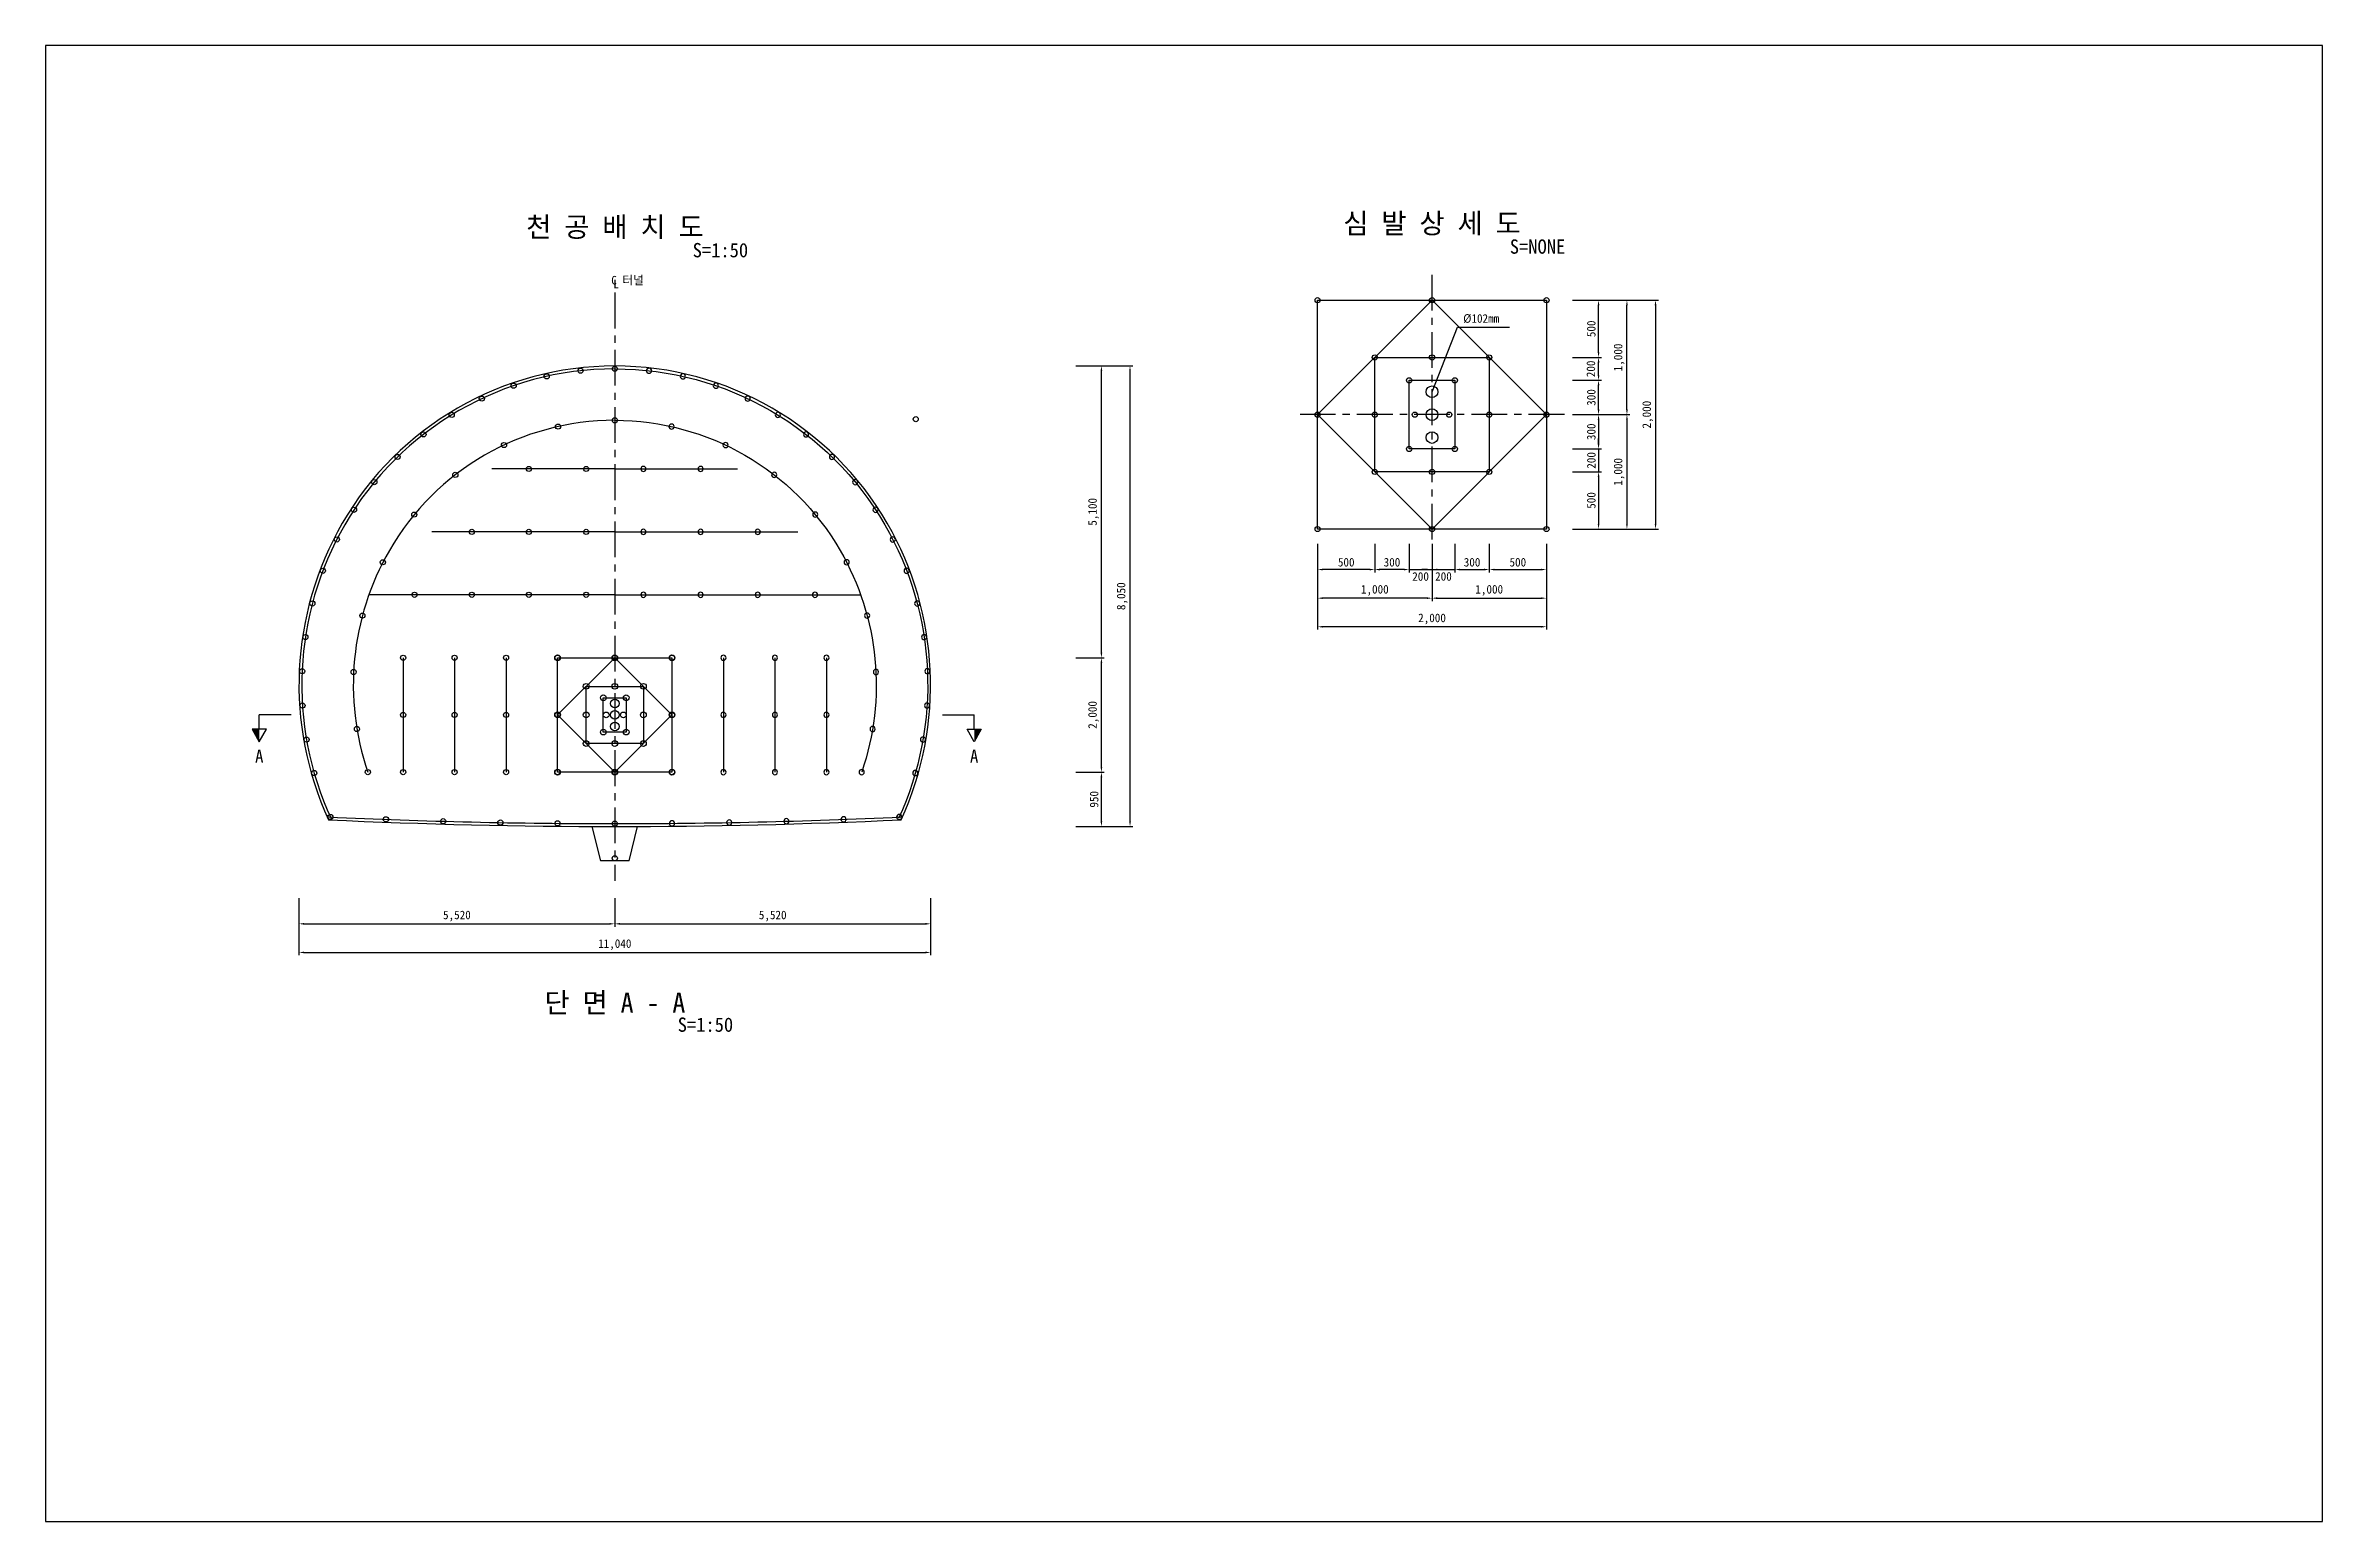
# Model space of a CAD drawing. Header units: millimetres. Extents: x -36866 to 42734, y 0 to 83144.
# Drawn here: x -36866 to 2934, y 54806 to 80606 of the extents above; entities that cross this region are included whole.
import ezdxf
from ezdxf.enums import TextEntityAlignment as Align

# ---------------------------------------------------------------- set-up
doc = ezdxf.new("R2010")
doc.units = ezdxf.units.MM
doc.header["$LTSCALE"] = 500
doc.header["$PDMODE"] = 1
doc.linetypes.add('A-CENTR01', pattern=[2, 1.25, -0.25, 0.25, -0.25])
for name, color, linetype in [('CS-BLST', 4, 'Continuous'), ('CS-BLST-LIN1', 2, 'Continuous'), ('CS-BLST-LIN2', 2, 'Continuous'), ('CS-BLST-LIN3', 2, 'Continuous'), ('CS-BLST-TEX1', 6, 'Continuous'), ('CS-CNTL', 1, 'A-CENTR01'), ('CS-DIMS', 1, 'Continuous'), ('CS-EXCV', 3, 'E-DIGLN01'), ('CS-LEAL', 1, 'Continuous'), ('CS-SYMB', 2, 'Continuous'), ('CS-TABL-TEX2', 3, 'Continuous'), ('CS-TEX1', 6, 'Continuous'), ('CS-TEXT', 3, 'Continuous'), ('CX-PAPR', 2, 'Continuous')]:
    doc.layers.add(name, color=color, linetype=linetype)
doc.styles.add('굴림체', font='')
doc.styles.get('굴림체').set_extended_font_data('GulimChe')
doc.linetypes.add('E-DIGLN01', pattern='A,0.9,-0.2,[19,kscals.shx,S=0.1,R=180,X=0,Y=0],0.9', length=2)
doc.dimstyles.new('DIM-50', dxfattribs={"dimscale": 50, "dimtxt": 3, "dimasz": 2, "dimexe": 1, "dimexo": 1, "dimgap": 1.25, "dimtad": 1, "dimdec": 0, "dimzin": 0, "dimdsep": 46, "dimlunit": 6, "dimtxsty": '굴림체', "dimcen": 0, "dimclrd": 1, "dimclre": 1, "dimclrt": 3, "dimaunit": 1, "dimadec": 3, "dimazin": 0, "dimtfac": 1, "dimtdec": 0, "dimtmove": 2, "dimatfit": 3, "dimfxl": 1, "dimtolj": 1, "dimtzin": 0, "dimarcsym": 0})
doc.dimstyles.new('DIM01-50', dxfattribs={"dimscale": 50, "dimtxt": 3, "dimasz": 1.8, "dimexe": 1, "dimexo": 1, "dimgap": 1, "dimtad": 1, "dimdec": 0, "dimzin": 9, "dimdsep": 46, "dimlunit": 6, "dimtxsty": '굴림체', "dimcen": 2.5, "dimclrt": 3, "dimadec": 4, "dimazin": 0, "dimtfac": 1, "dimtdec": 0, "dimtmove": 2, "dimatfit": 3, "dimfxl": 1, "dimtolj": 1, "dimtzin": 0, "dimarcsym": 0})

msp = doc.modelspace()

# ---------------------------------------------------------------- texts
at = {"layer": 'CS-TABL-TEX2', "style": '굴림체'}
msp.add_text('Ø102mm', height=150, dxfattribs=at).set_placement((-12085.6, 75760.5))
at = {"layer": 'CS-TEX1', "style": '굴림체'}
for s, p in [('천 공 배 치 도', (-26914.1, 77438.8)), ('심 발 상 세 도', (-12631, 77501.5))]:
    msp.add_text(s, height=350, dxfattribs=at).set_placement(p, align=Align.MIDDLE)
msp.add_text('단 면 A - A', height=350, dxfattribs=at).set_placement((-26914.1, 63699.3), align=Align.CENTER)
at = {"layer": 'CS-TEXT', "style": '굴림체'}
for s, height, p in [('S=NONE', 250, (-11271.5, 76966.7)), ('S=1:50', 250, (-25554.6, 76904.1)), ('C 터널', 150, (-26977.7, 76428.9)), ('L', 150, (-26940.3, 76361.4)), ('S=1:50', 250, (-25816.3, 63365.6))]:
    msp.add_text(s, height=height, dxfattribs=at).set_placement(p)

# ---------------------------------------------------------------- blocks, each defined once
blk = doc.blocks.new('*D66')
at = {"layer": 'CS-DIMS', "color": 0, "lineweight": -2, "transparency": 16777216}
for p, q in [((-32436, 65703), (-32436, 65203)), ((-26916, 65703), (-26916, 65203)), ((-32346, 65253), (-27006, 65253))]:
    blk.add_line(p, q, dxfattribs=at)
at = {"layer": 'CS-DIMS', "color": 0, "transparency": 16777216}
for points in [[(-32346, 65268), (-32346, 65238), (-32436, 65253)], [(-27006, 65268), (-27006, 65238), (-26916, 65253)]]:
    blk.add_solid(points, dxfattribs=at)
at = {"layer": 'Defpoints', "color": 0, "transparency": 16777216}
for p in [(-32436, 65753), (-26916, 65753), (-26916, 65253)]:
    blk.add_point(p, dxfattribs=at)
at = {"layer": 'CS-DIMS', "color": 3, "transparency": 16777216, "insert": (-29676, 65389), "char_height": 150, "attachment_point": 5, "style": '굴림체'}
blk.add_mtext('\\A1;5,520', dxfattribs=at)
blk = doc.blocks.new('*D67')
at = {"layer": 'CS-DIMS', "color": 0, "lineweight": -2, "transparency": 16777216}
for p, q in [((-26916, 65703), (-26916, 65203)), ((-21396, 65703), (-21396, 65203)), ((-26826, 65253), (-21486, 65253))]:
    blk.add_line(p, q, dxfattribs=at)
at = {"layer": 'CS-DIMS', "color": 0, "transparency": 16777216}
for points in [[(-26826, 65268), (-26826, 65238), (-26916, 65253)], [(-21486, 65268), (-21486, 65238), (-21396, 65253)]]:
    blk.add_solid(points, dxfattribs=at)
at = {"layer": 'Defpoints', "color": 0, "transparency": 16777216}
for p in [(-26916, 65753), (-21396, 65753), (-21396, 65253)]:
    blk.add_point(p, dxfattribs=at)
at = {"layer": 'CS-DIMS', "color": 3, "transparency": 16777216, "insert": (-24156, 65389), "char_height": 150, "attachment_point": 5, "style": '굴림체'}
blk.add_mtext('\\A1;5,520', dxfattribs=at)
blk = doc.blocks.new('*D68')
at = {"layer": 'CS-DIMS', "color": 0, "lineweight": -2, "transparency": 16777216}
for p, q in [((-32436, 65203), (-32436, 64703)), ((-21396, 65203), (-21396, 64703)), ((-32346, 64753), (-21486, 64753))]:
    blk.add_line(p, q, dxfattribs=at)
at = {"layer": 'CS-DIMS', "color": 0, "transparency": 16777216}
for points in [[(-32346, 64768), (-32346, 64738), (-32436, 64753)], [(-21486, 64768), (-21486, 64738), (-21396, 64753)]]:
    blk.add_solid(points, dxfattribs=at)
at = {"layer": 'Defpoints', "color": 0, "transparency": 16777216}
for p in [(-32436, 65253), (-21396, 65253), (-21396, 64753)]:
    blk.add_point(p, dxfattribs=at)
at = {"layer": 'CS-DIMS', "color": 3, "transparency": 16777216, "insert": (-26916, 64889), "char_height": 150, "attachment_point": 5, "style": '굴림체'}
blk.add_mtext('\\A1;11,040', dxfattribs=at)
blk = doc.blocks.new('SECB_L1')
at = {"layer": 'CS-SYMB'}
for p in [(-11.1, 4.99), (0, 0)]:
    blk.add_line(p, (-11.1, 0), dxfattribs=at)
blk.add_lwpolyline([(-11.1, 9.41), (-8.6, 4.99), (-13.6, 4.99)], close=True, dxfattribs=at)
blk.add_solid([(-11.1, 9.41), (-11.1, 9.41), (-11.1, 4.99), (-13.6, 4.99)], dxfattribs=at)
at = {"layer": 'CS-TEX1', "style": '굴림체', "flags": 4}
for tag, rotation in [('A_180', 180), ('A_090', 270), ('A_270', 90)]:
    blk.add_attdef(tag, text='', height=5, rotation=rotation, dxfattribs=at).set_placement((-10.79, 14), align=Align.MIDDLE)
blk.add_attdef('A_000', text='', height=4.5, dxfattribs=at).set_placement((-11.1, 14.41), align=Align.MIDDLE)
blk = doc.blocks.new('*D69')
at = {"layer": 'CS-DIMS', "color": 0, "lineweight": -2, "transparency": 16777216}
for p, q in [((-18860, 67905), (-18360, 67905)), ((-18410, 67045), (-18410, 67815)), ((-18860, 66955), (-18360, 66955))]:
    blk.add_line(p, q, dxfattribs=at)
at = {"layer": 'CS-DIMS', "color": 0, "transparency": 16777216}
for points in [[(-18425, 67815), (-18395, 67815), (-18410, 67905)], [(-18425, 67045), (-18395, 67045), (-18410, 66955)]]:
    blk.add_solid(points, dxfattribs=at)
at = {"layer": 'Defpoints', "color": 0, "transparency": 16777216}
for p in [(-18910, 67905), (-18410, 67905), (-18910, 66955)]:
    blk.add_point(p, dxfattribs=at)
at = {"layer": 'CS-DIMS', "color": 3, "transparency": 16777216, "insert": (-18537, 67430), "char_height": 150, "attachment_point": 5, "rotation": 90, "style": '굴림체'}
blk.add_mtext('\\A1;950', dxfattribs=at)
blk = doc.blocks.new('*D70')
at = {"layer": 'CS-DIMS', "color": 0, "lineweight": -2, "transparency": 16777216}
for p, q in [((-18360, 75005), (-17860, 75005)), ((-17910, 67045), (-17910, 74915)), ((-18360, 66955), (-17860, 66955))]:
    blk.add_line(p, q, dxfattribs=at)
at = {"layer": 'CS-DIMS', "color": 0, "transparency": 16777216}
for points in [[(-17925, 74915), (-17895, 74915), (-17910, 75005)], [(-17925, 67045), (-17895, 67045), (-17910, 66955)]]:
    blk.add_solid(points, dxfattribs=at)
at = {"layer": 'Defpoints', "color": 0, "transparency": 16777216}
for p in [(-18410, 75005), (-17910, 75005), (-18410, 66955)]:
    blk.add_point(p, dxfattribs=at)
at = {"layer": 'CS-DIMS', "color": 3, "transparency": 16777216, "insert": (-18047, 70980), "char_height": 150, "attachment_point": 5, "rotation": 90, "style": '굴림체'}
blk.add_mtext('\\A1;8,050', dxfattribs=at)
blk = doc.blocks.new('*D71')
at = {"layer": 'CS-DIMS', "color": 0, "lineweight": -2, "transparency": 16777216}
for p, q in [((-18860, 69905), (-18360, 69905)), ((-18410, 67995), (-18410, 69815)), ((-18860, 67905), (-18360, 67905))]:
    blk.add_line(p, q, dxfattribs=at)
at = {"layer": 'CS-DIMS', "color": 0, "transparency": 16777216}
for points in [[(-18425, 69815), (-18395, 69815), (-18410, 69905)], [(-18425, 67995), (-18395, 67995), (-18410, 67905)]]:
    blk.add_solid(points, dxfattribs=at)
at = {"layer": 'Defpoints', "color": 0, "transparency": 16777216}
for p in [(-18910, 69905), (-18410, 69905), (-18910, 67905)]:
    blk.add_point(p, dxfattribs=at)
at = {"layer": 'CS-DIMS', "color": 3, "transparency": 16777216, "insert": (-18547, 68905), "char_height": 150, "attachment_point": 5, "rotation": 90, "style": '굴림체'}
blk.add_mtext('\\A1;2,000', dxfattribs=at)
blk = doc.blocks.new('*D72')
at = {"layer": 'CS-DIMS', "color": 0, "lineweight": -2, "transparency": 16777216}
for p, q in [((-18860, 75005), (-18360, 75005)), ((-18410, 69995), (-18410, 74915)), ((-18860, 69905), (-18360, 69905))]:
    blk.add_line(p, q, dxfattribs=at)
at = {"layer": 'CS-DIMS', "color": 0, "transparency": 16777216}
for points in [[(-18425, 74915), (-18395, 74915), (-18410, 75005)], [(-18425, 69995), (-18395, 69995), (-18410, 69905)]]:
    blk.add_solid(points, dxfattribs=at)
at = {"layer": 'Defpoints', "color": 0, "transparency": 16777216}
for p in [(-18910, 75005), (-18410, 75005), (-18910, 69905)]:
    blk.add_point(p, dxfattribs=at)
at = {"layer": 'CS-DIMS', "color": 3, "transparency": 16777216, "insert": (-18547, 72455), "char_height": 150, "attachment_point": 5, "rotation": 90, "style": '굴림체'}
blk.add_mtext('\\A1;5,100', dxfattribs=at)
blk = doc.blocks.new('*D73')
at = {"layer": 'CS-DIMS', "color": 0, "lineweight": -2, "transparency": 16777216}
for p, q in [((-14631, 71896), (-14631, 70396)), ((-10631, 71896), (-10631, 70396)), ((-10721, 70446), (-14541, 70446))]:
    blk.add_line(p, q, dxfattribs=at)
at = {"layer": 'CS-DIMS', "color": 0, "transparency": 16777216}
for points in [[(-14541, 70461), (-14541, 70431), (-14631, 70446)], [(-10721, 70461), (-10721, 70431), (-10631, 70446)]]:
    blk.add_solid(points, dxfattribs=at)
at = {"layer": 'Defpoints', "color": 0, "transparency": 16777216}
for p in [(-14631, 71946), (-10631, 71946), (-14631, 70446)]:
    blk.add_point(p, dxfattribs=at)
at = {"layer": 'CS-DIMS', "color": 3, "transparency": 16777216, "insert": (-12631, 70582), "char_height": 150, "attachment_point": 5, "style": '굴림체'}
blk.add_mtext('\\A1;2,000', dxfattribs=at)
blk = doc.blocks.new('*D74')
at = {"layer": 'CS-DIMS', "color": 0, "lineweight": -2, "transparency": 16777216}
for p, q in [((-14631, 71896), (-14631, 70896)), ((-12631, 71896), (-12631, 70896)), ((-12721, 70946), (-14541, 70946))]:
    blk.add_line(p, q, dxfattribs=at)
at = {"layer": 'CS-DIMS', "color": 0, "transparency": 16777216}
for points in [[(-14541, 70961), (-14541, 70931), (-14631, 70946)], [(-12721, 70961), (-12721, 70931), (-12631, 70946)]]:
    blk.add_solid(points, dxfattribs=at)
at = {"layer": 'Defpoints', "color": 0, "transparency": 16777216}
for p in [(-14631, 71946), (-12631, 71946), (-14631, 70946)]:
    blk.add_point(p, dxfattribs=at)
at = {"layer": 'CS-DIMS', "color": 3, "transparency": 16777216, "insert": (-13631, 71082), "char_height": 150, "attachment_point": 5, "style": '굴림체'}
blk.add_mtext('\\A1;1,000', dxfattribs=at)
blk = doc.blocks.new('*D75')
at = {"layer": 'CS-DIMS', "color": 0, "lineweight": -2, "transparency": 16777216}
for p, q in [((-14631, 71896), (-14631, 71396)), ((-13631, 71896), (-13631, 71396)), ((-13721, 71446), (-14541, 71446))]:
    blk.add_line(p, q, dxfattribs=at)
at = {"layer": 'CS-DIMS', "color": 0, "transparency": 16777216}
for points in [[(-14541, 71461), (-14541, 71431), (-14631, 71446)], [(-13721, 71461), (-13721, 71431), (-13631, 71446)]]:
    blk.add_solid(points, dxfattribs=at)
at = {"layer": 'Defpoints', "color": 0, "transparency": 16777216}
for p in [(-14631, 71946), (-13631, 71946), (-14631, 71446)]:
    blk.add_point(p, dxfattribs=at)
at = {"layer": 'CS-DIMS', "color": 3, "transparency": 16777216, "insert": (-14131, 71573), "char_height": 150, "attachment_point": 5, "style": '굴림체'}
blk.add_mtext('\\A1;500', dxfattribs=at)
blk = doc.blocks.new('*D76')
at = {"layer": 'CS-DIMS', "color": 0, "lineweight": -2, "transparency": 16777216}
for p, q in [((-13631, 71896), (-13631, 71396)), ((-13031, 71896), (-13031, 71396)), ((-13121, 71446), (-13541, 71446))]:
    blk.add_line(p, q, dxfattribs=at)
at = {"layer": 'CS-DIMS', "color": 0, "transparency": 16777216}
for points in [[(-13541, 71461), (-13541, 71431), (-13631, 71446)], [(-13121, 71461), (-13121, 71431), (-13031, 71446)]]:
    blk.add_solid(points, dxfattribs=at)
at = {"layer": 'Defpoints', "color": 0, "transparency": 16777216}
for p in [(-13631, 71946), (-13031, 71946), (-13631, 71446)]:
    blk.add_point(p, dxfattribs=at)
at = {"layer": 'CS-DIMS', "color": 3, "transparency": 16777216, "insert": (-13331, 71573), "char_height": 150, "attachment_point": 5, "style": '굴림체'}
blk.add_mtext('\\A1;300', dxfattribs=at)
blk = doc.blocks.new('*D77')
at = {"layer": 'CS-DIMS', "color": 0, "lineweight": -2, "transparency": 16777216}
for p, q in [((-12631, 71896), (-12631, 70896)), ((-10631, 71896), (-10631, 70896)), ((-12541, 70946), (-10721, 70946))]:
    blk.add_line(p, q, dxfattribs=at)
at = {"layer": 'CS-DIMS', "color": 0, "transparency": 16777216}
for points in [[(-12541, 70961), (-12541, 70931), (-12631, 70946)], [(-10721, 70961), (-10721, 70931), (-10631, 70946)]]:
    blk.add_solid(points, dxfattribs=at)
at = {"layer": 'Defpoints', "color": 0, "transparency": 16777216}
for p in [(-12631, 71946), (-10631, 71946), (-10631, 70946)]:
    blk.add_point(p, dxfattribs=at)
at = {"layer": 'CS-DIMS', "color": 3, "transparency": 16777216, "insert": (-11631, 71082), "char_height": 150, "attachment_point": 5, "style": '굴림체'}
blk.add_mtext('\\A1;1,000', dxfattribs=at)
blk = doc.blocks.new('*D78')
at = {"layer": 'CS-DIMS', "color": 0, "lineweight": -2, "transparency": 16777216}
for p, q in [((-11631, 71896), (-11631, 71396)), ((-10631, 71896), (-10631, 71396)), ((-11541, 71446), (-10721, 71446))]:
    blk.add_line(p, q, dxfattribs=at)
at = {"layer": 'CS-DIMS', "color": 0, "transparency": 16777216}
for points in [[(-11541, 71461), (-11541, 71431), (-11631, 71446)], [(-10721, 71461), (-10721, 71431), (-10631, 71446)]]:
    blk.add_solid(points, dxfattribs=at)
at = {"layer": 'Defpoints', "color": 0, "transparency": 16777216}
for p in [(-11631, 71946), (-10631, 71946), (-10631, 71446)]:
    blk.add_point(p, dxfattribs=at)
at = {"layer": 'CS-DIMS', "color": 3, "transparency": 16777216, "insert": (-11131, 71573), "char_height": 150, "attachment_point": 5, "style": '굴림체'}
blk.add_mtext('\\A1;500', dxfattribs=at)
blk = doc.blocks.new('*D79')
at = {"layer": 'CS-DIMS', "color": 0, "lineweight": -2, "transparency": 16777216}
for p, q in [((-12230, 71896), (-12230, 71396)), ((-11631, 71896), (-11631, 71396)), ((-12140, 71446), (-11721, 71446))]:
    blk.add_line(p, q, dxfattribs=at)
at = {"layer": 'CS-DIMS', "color": 0, "transparency": 16777216}
for points in [[(-12140, 71461), (-12140, 71431), (-12230, 71446)], [(-11721, 71461), (-11721, 71431), (-11631, 71446)]]:
    blk.add_solid(points, dxfattribs=at)
at = {"layer": 'Defpoints', "color": 0, "transparency": 16777216}
for p in [(-12230, 71946), (-11631, 71946), (-11631, 71446)]:
    blk.add_point(p, dxfattribs=at)
at = {"layer": 'CS-DIMS', "color": 3, "transparency": 16777216, "insert": (-11931, 71573), "char_height": 150, "attachment_point": 5, "style": '굴림체'}
blk.add_mtext('\\A1;300', dxfattribs=at)
blk = doc.blocks.new('*D80')
at = {"layer": 'CS-DIMS', "color": 0, "lineweight": -2, "transparency": 16777216}
for p, q in [((-12631, 71896), (-12631, 71396)), ((-12230, 71896), (-12230, 71396)), ((-12721, 71446), (-12811, 71446)), ((-12631, 71446), (-12230, 71446)), ((-12140, 71446), (-12050, 71446))]:
    blk.add_line(p, q, dxfattribs=at)
at = {"layer": 'CS-DIMS', "color": 0, "transparency": 16777216}
for points in [[(-12721, 71461), (-12721, 71431), (-12631, 71446)], [(-12140, 71461), (-12140, 71431), (-12230, 71446)]]:
    blk.add_solid(points, dxfattribs=at)
at = {"layer": 'Defpoints', "color": 0, "transparency": 16777216}
for p in [(-12631, 71946), (-12230, 71946), (-12230, 71446)]:
    blk.add_point(p, dxfattribs=at)
at = {"layer": 'CS-DIMS', "color": 3, "transparency": 16777216, "insert": (-12431, 71325), "char_height": 150, "attachment_point": 5, "style": '굴림체'}
blk.add_mtext('\\A1;200', dxfattribs=at)
blk = doc.blocks.new('*D81')
at = {"layer": 'CS-DIMS', "color": 0, "lineweight": -2, "transparency": 16777216}
for p, q in [((-10174, 76154), (-8674, 76154)), ((-8724, 76064), (-8724, 72244)), ((-10173, 72154), (-8674, 72154))]:
    blk.add_line(p, q, dxfattribs=at)
at = {"layer": 'CS-DIMS', "color": 0, "transparency": 16777216}
for points in [[(-8739, 76064), (-8709, 76064), (-8724, 76154)], [(-8739, 72244), (-8709, 72244), (-8724, 72154)]]:
    blk.add_solid(points, dxfattribs=at)
at = {"layer": 'Defpoints', "color": 0, "transparency": 16777216}
for p in [(-10224, 76154), (-10223, 72154), (-8724, 72154)]:
    blk.add_point(p, dxfattribs=at)
at = {"layer": 'CS-DIMS', "color": 3, "transparency": 16777216, "insert": (-8860, 74154), "char_height": 150, "attachment_point": 5, "rotation": 90, "style": '굴림체'}
blk.add_mtext('\\A1;2,000', dxfattribs=at)
blk = doc.blocks.new('*D82')
at = {"layer": 'CS-DIMS', "color": 0, "lineweight": -2, "transparency": 16777216}
for p, q in [((-10173, 74154), (-9174, 74154)), ((-9224, 74064), (-9224, 72244)), ((-10174, 72154), (-9174, 72154))]:
    blk.add_line(p, q, dxfattribs=at)
at = {"layer": 'CS-DIMS', "color": 0, "transparency": 16777216}
for points in [[(-9239, 74064), (-9209, 74064), (-9224, 74154)], [(-9239, 72244), (-9209, 72244), (-9224, 72154)]]:
    blk.add_solid(points, dxfattribs=at)
at = {"layer": 'Defpoints', "color": 0, "transparency": 16777216}
for p in [(-10223, 74154), (-10224, 72154), (-9224, 72154)]:
    blk.add_point(p, dxfattribs=at)
at = {"layer": 'CS-DIMS', "color": 3, "transparency": 16777216, "insert": (-9360, 73154), "char_height": 150, "attachment_point": 5, "rotation": 90, "style": '굴림체'}
blk.add_mtext('\\A1;1,000', dxfattribs=at)
blk = doc.blocks.new('*D83')
at = {"layer": 'CS-DIMS', "color": 0, "lineweight": -2, "transparency": 16777216}
for p, q in [((-10173, 73154), (-9670, 73154)), ((-9720, 73064), (-9720, 72244)), ((-10173, 72154), (-9670, 72154))]:
    blk.add_line(p, q, dxfattribs=at)
at = {"layer": 'CS-DIMS', "color": 0, "transparency": 16777216}
for points in [[(-9735, 73064), (-9705, 73064), (-9720, 73154)], [(-9735, 72244), (-9705, 72244), (-9720, 72154)]]:
    blk.add_solid(points, dxfattribs=at)
at = {"layer": 'Defpoints', "color": 0, "transparency": 16777216}
for p in [(-10223, 73154), (-10223, 72154), (-9720, 72154)]:
    blk.add_point(p, dxfattribs=at)
at = {"layer": 'CS-DIMS', "color": 3, "transparency": 16777216, "insert": (-9847, 72654), "char_height": 150, "attachment_point": 5, "rotation": 90, "style": '굴림체'}
blk.add_mtext('\\A1;500', dxfattribs=at)
blk = doc.blocks.new('*D84')
at = {"layer": 'CS-DIMS', "color": 0, "lineweight": -2, "transparency": 16777216}
for p, q in [((-9720, 73644), (-9720, 73734)), ((-10173, 73554), (-9670, 73554)), ((-9720, 73554), (-9720, 73154)), ((-10173, 73154), (-9670, 73154)), ((-9720, 73064), (-9720, 72974))]:
    blk.add_line(p, q, dxfattribs=at)
at = {"layer": 'CS-DIMS', "color": 0, "transparency": 16777216}
for points in [[(-9735, 73644), (-9705, 73644), (-9720, 73554)], [(-9735, 73064), (-9705, 73064), (-9720, 73154)]]:
    blk.add_solid(points, dxfattribs=at)
at = {"layer": 'Defpoints', "color": 0, "transparency": 16777216}
for p in [(-10223, 73554), (-10223, 73154), (-9720, 73154)]:
    blk.add_point(p, dxfattribs=at)
at = {"layer": 'CS-DIMS', "color": 3, "transparency": 16777216, "insert": (-9846, 73354), "char_height": 150, "attachment_point": 5, "rotation": 90, "style": '굴림체'}
blk.add_mtext('\\A1;200', dxfattribs=at)
blk = doc.blocks.new('*D85')
at = {"layer": 'CS-DIMS', "color": 0, "lineweight": -2, "transparency": 16777216}
for p, q in [((-10173, 74154), (-9670, 74154)), ((-9720, 74064), (-9720, 73644)), ((-10173, 73554), (-9670, 73554))]:
    blk.add_line(p, q, dxfattribs=at)
at = {"layer": 'CS-DIMS', "color": 0, "transparency": 16777216}
for points in [[(-9735, 74064), (-9705, 74064), (-9720, 74154)], [(-9735, 73644), (-9705, 73644), (-9720, 73554)]]:
    blk.add_solid(points, dxfattribs=at)
at = {"layer": 'Defpoints', "color": 0, "transparency": 16777216}
for p in [(-10223, 74154), (-10223, 73554), (-9720, 73554)]:
    blk.add_point(p, dxfattribs=at)
at = {"layer": 'CS-DIMS', "color": 3, "transparency": 16777216, "insert": (-9847, 73854), "char_height": 150, "attachment_point": 5, "rotation": 90, "style": '굴림체'}
blk.add_mtext('\\A1;300', dxfattribs=at)
blk = doc.blocks.new('*D86')
at = {"layer": 'CS-DIMS', "color": 0, "lineweight": -2, "transparency": 16777216}
for p, q in [((-10174, 76154), (-9174, 76154)), ((-9224, 74244), (-9224, 76064)), ((-10173, 74154), (-9174, 74154))]:
    blk.add_line(p, q, dxfattribs=at)
at = {"layer": 'CS-DIMS', "color": 0, "transparency": 16777216}
for points in [[(-9239, 76064), (-9209, 76064), (-9224, 76154)], [(-9239, 74244), (-9209, 74244), (-9224, 74154)]]:
    blk.add_solid(points, dxfattribs=at)
at = {"layer": 'Defpoints', "color": 0, "transparency": 16777216}
for p in [(-10224, 76154), (-9224, 76154), (-10223, 74154)]:
    blk.add_point(p, dxfattribs=at)
at = {"layer": 'CS-DIMS', "color": 3, "transparency": 16777216, "insert": (-9360, 75154), "char_height": 150, "attachment_point": 5, "rotation": 90, "style": '굴림체'}
blk.add_mtext('\\A1;1,000', dxfattribs=at)
blk = doc.blocks.new('*D87')
at = {"layer": 'CS-DIMS', "color": 0, "lineweight": -2, "transparency": 16777216}
for p, q in [((-10173, 76154), (-9670, 76154)), ((-9720, 75244), (-9720, 76064)), ((-10173, 75154), (-9670, 75154))]:
    blk.add_line(p, q, dxfattribs=at)
at = {"layer": 'CS-DIMS', "color": 0, "transparency": 16777216}
for points in [[(-9735, 76064), (-9705, 76064), (-9720, 76154)], [(-9735, 75244), (-9705, 75244), (-9720, 75154)]]:
    blk.add_solid(points, dxfattribs=at)
at = {"layer": 'Defpoints', "color": 0, "transparency": 16777216}
for p in [(-10223, 76154), (-9720, 76154), (-10223, 75154)]:
    blk.add_point(p, dxfattribs=at)
at = {"layer": 'CS-DIMS', "color": 3, "transparency": 16777216, "insert": (-9847, 75654), "char_height": 150, "attachment_point": 5, "rotation": 90, "style": '굴림체'}
blk.add_mtext('\\A1;500', dxfattribs=at)
blk = doc.blocks.new('*D88')
at = {"layer": 'CS-DIMS', "color": 0, "lineweight": -2, "transparency": 16777216}
for p, q in [((-10173, 75154), (-9670, 75154)), ((-9720, 74844), (-9720, 75064)), ((-10173, 74754), (-9670, 74754))]:
    blk.add_line(p, q, dxfattribs=at)
at = {"layer": 'CS-DIMS', "color": 0, "transparency": 16777216}
for points in [[(-9735, 75064), (-9705, 75064), (-9720, 75154)], [(-9735, 74844), (-9705, 74844), (-9720, 74754)]]:
    blk.add_solid(points, dxfattribs=at)
at = {"layer": 'Defpoints', "color": 0, "transparency": 16777216}
for p in [(-10223, 75154), (-9720, 75154), (-10223, 74754)]:
    blk.add_point(p, dxfattribs=at)
at = {"layer": 'CS-DIMS', "color": 3, "transparency": 16777216, "insert": (-9854, 74954), "char_height": 150, "attachment_point": 5, "rotation": 90, "style": '굴림체'}
blk.add_mtext('\\A1;200', dxfattribs=at)
blk = doc.blocks.new('*D89')
at = {"layer": 'CS-DIMS', "color": 0, "lineweight": -2, "transparency": 16777216}
for p, q in [((-10173, 74754), (-9670, 74754)), ((-9720, 74244), (-9720, 74664)), ((-10173, 74154), (-9670, 74154))]:
    blk.add_line(p, q, dxfattribs=at)
at = {"layer": 'CS-DIMS', "color": 0, "transparency": 16777216}
for points in [[(-9735, 74664), (-9705, 74664), (-9720, 74754)], [(-9735, 74244), (-9705, 74244), (-9720, 74154)]]:
    blk.add_solid(points, dxfattribs=at)
at = {"layer": 'Defpoints', "color": 0, "transparency": 16777216}
for p in [(-10223, 74754), (-9720, 74754), (-10223, 74154)]:
    blk.add_point(p, dxfattribs=at)
at = {"layer": 'CS-DIMS', "color": 3, "transparency": 16777216, "insert": (-9847, 74454), "char_height": 150, "attachment_point": 5, "rotation": 90, "style": '굴림체'}
blk.add_mtext('\\A1;300', dxfattribs=at)
blk = doc.blocks.new('*D90')
at = {"layer": 'CS-DIMS', "color": 0, "lineweight": -2, "transparency": 16777216}
for p, q in [((-13031, 71896), (-13031, 71396)), ((-12631, 71896), (-12631, 71396)), ((-13121, 71446), (-13211, 71446)), ((-13031, 71446), (-12631, 71446)), ((-12541, 71446), (-12451, 71446))]:
    blk.add_line(p, q, dxfattribs=at)
at = {"layer": 'CS-DIMS', "color": 0, "transparency": 16777216}
for points in [[(-13121, 71461), (-13121, 71431), (-13031, 71446)], [(-12541, 71461), (-12541, 71431), (-12631, 71446)]]:
    blk.add_solid(points, dxfattribs=at)
at = {"layer": 'Defpoints', "color": 0, "transparency": 16777216}
for p in [(-13031, 71946), (-12631, 71946), (-12631, 71446)]:
    blk.add_point(p, dxfattribs=at)
at = {"layer": 'CS-DIMS', "color": 3, "transparency": 16777216, "insert": (-12831, 71324), "char_height": 150, "attachment_point": 5, "style": '굴림체'}
blk.add_mtext('\\A1;200', dxfattribs=at)
blk = doc.blocks.new('bh')
at = {"layer": 'CS-BLST'}
blk.add_circle((0, 0), 45, dxfattribs=at)

# ---------------------------------------------------------------- dimensions: what is measured, and where the dimension line sits
at = {"layer": 'CS-DIMS'}
for base, p1, p2, angle, text, picture, middle in [((-8723.5, 72153.8), (-10223.5, 76153.8), (-10223.2, 72153.8), 270, '2,000', '*D81', (-8859.6, 74153.8)), ((-9223.5, 76153.8), (-10223.2, 74153.8), (-10223.5, 76153.8), 90, '1,000', '*D86', (-9359.7, 75153.8)), ((-9720.2, 76153.8), (-10223.2, 75153.8), (-10223.2, 76153.8), 90, '500', '*D87', (-9846.9, 75653.8)), ((-9720.2, 74753.8), (-10223.2, 74153.8), (-10223.2, 74753.8), 90, '300', '*D89', (-9846.9, 74453.8)), ((-9223.5, 72153.8), (-10223.2, 74153.8), (-10223.5, 72153.8), 270, '1,000', '*D82', (-9359.7, 73153.8)), ((-9720.2, 73553.8), (-10223.2, 74153.8), (-10223.2, 73553.8), 270, '300', '*D85', (-9846.9, 73853.8)), ((-9720.2, 72153.8), (-10223.2, 73153.8), (-10223.2, 72153.8), 270, '500', '*D83', (-9846.9, 72653.8)), ((-14630.7, 70445.9), (-10630.7, 71946.2), (-14630.7, 71945.9), 180, '2,000', '*D73', (-12630.7, 70582)), ((-14630.7, 70945.9), (-12630.7, 71945.9), (-14630.7, 71946.2), 180, '1,000', '*D74', (-13630.7, 71082.1)), ((-14630.7, 71445.9), (-13630.7, 71945.9), (-14630.7, 71945.9), 180, '500', '*D75', (-14130.7, 71572.6)), ((-13630.7, 71445.9), (-13031, 71945.9), (-13630.7, 71945.9), 180, '300', '*D76', (-13330.9, 71572.6))]:
    dim = msp.add_linear_dim(base=base, p1=p1, p2=p2, angle=angle, text=text, dimstyle='DIM01-50', dxfattribs=at)
    dim.commit()
    dim.dimension.update_dxf_attribs({"geometry": picture, "text_midpoint": middle})
for base, p1, p2, picture, middle in [((-18410.5, 75004.6), (-18910.5, 69904.6), (-18910.5, 75004.6), '*D72', (-18546.6, 72454.6)), ((-17910.5, 75004.6), (-18410.5, 66954.6), (-18410.5, 75004.6), '*D70', (-18046.5, 70979.6)), ((-18410.5, 69904.6), (-18910.5, 67904.6), (-18910.5, 69904.6), '*D71', (-18546.5, 68904.6)), ((-18410.5, 67904.6), (-18910.5, 66954.6), (-18910.5, 67904.6), '*D69', (-18537.1, 67429.6))]:
    dim = msp.add_linear_dim(base=base, p1=p1, p2=p2, angle=90, dimstyle='DIM01-50', dxfattribs=at)
    dim.commit()
    dim.dimension.update_dxf_attribs({"geometry": picture, "text_midpoint": middle})
for base, p1, p2, angle, picture, middle in [((-9720.2, 75153.8), (-10223.2, 74753.8), (-10223.2, 75153.8), 90, '*D88', (-9853.9, 74953.8)), ((-9720.2, 73153.8), (-10223.2, 73553.8), (-10223.2, 73153.8), 270, '*D84', (-9845.9, 73353.8))]:
    dim = msp.add_linear_dim(base=base, p1=p1, p2=p2, angle=angle, text='200', dimstyle='DIM01-50', dxfattribs=at)
    dim.commit()
    dim.dimension.update_dxf_attribs({"geometry": picture, "text_midpoint": middle, "dimtype": 160})
for base, p1, p2, picture, middle in [((-12630.7, 71445.9), (-13031, 71945.9), (-12630.7, 71945.9), '*D90', (-12830.9, 71324.5)), ((-12230.4, 71445.9), (-12630.7, 71945.9), (-12230.4, 71945.9), '*D80', (-12430.6, 71324.9))]:
    dim = msp.add_linear_dim(base=base, p1=p1, p2=p2, text='200', dimstyle='DIM01-50', dxfattribs=at)
    dim.commit()
    dim.dimension.update_dxf_attribs({"geometry": picture, "text_midpoint": middle, "dimtype": 160})
for base, p1, p2, text, picture, middle in [((-10630.7, 70945.9), (-12630.7, 71945.9), (-10630.7, 71946.2), '1,000', '*D77', (-11630.7, 71082.1)), ((-11630.7, 71445.9), (-12230.4, 71945.9), (-11630.7, 71945.9), '300', '*D79', (-11930.6, 71572.6)), ((-10630.7, 71445.9), (-11630.7, 71945.9), (-10630.7, 71945.9), '500', '*D78', (-11130.7, 71572.6))]:
    dim = msp.add_linear_dim(base=base, p1=p1, p2=p2, text=text, dimstyle='DIM01-50', dxfattribs=at)
    dim.commit()
    dim.dimension.update_dxf_attribs({"geometry": picture, "text_midpoint": middle})
for base, p1, p2, picture, middle in [((-26916.4, 65253.1), (-32436.5, 65753.1), (-26916.4, 65753.1), '*D66', (-29676.4, 65389.2)), ((-21396.3, 65253.1), (-26916.4, 65753.1), (-21396.3, 65753.1), '*D67', (-24156.3, 65389.2)), ((-21396.3, 64753.1), (-32436.5, 65253.1), (-21396.3, 65253.1), '*D68', (-26916.4, 64889.3))]:
    dim = msp.add_linear_dim(base=base, p1=p1, p2=p2, dimstyle='DIM01-50', dxfattribs=at)
    dim.commit()
    dim.dimension.update_dxf_attribs({"geometry": picture, "text_midpoint": middle})

# ---------------------------------------------------------------- linework, layer by layer
at = {"layer": 'CS-BLST'}
for centre, radius in [((-14631, 76153.8), 45), ((-12631, 76153.8), 45), ((-10631, 76153.8), 45), ((-13631, 75153.8), 45), ((-12631, 75153.8), 45), ((-11631, 75153.8), 45), ((-13031, 74753.8), 45), ((-12631, 74553.8), 102), ((-12231, 74753.8), 45), ((-14631, 74153.8), 45), ((-13631, 74153.8), 45), ((-12931, 74153.8), 45), ((-12631, 74153.8), 102), ((-12331, 74153.8), 45), ((-11631, 74153.8), 45), ((-10631, 74153.8), 45), ((-12631, 73753.8), 102), ((-13031, 73553.8), 45), ((-12231, 73553.8), 45), ((-13631, 73153.8), 45), ((-12631, 73153.8), 45), ((-11631, 73153.8), 45), ((-14631, 72153.8), 45), ((-12631, 72153.8), 45), ((-10631, 72153.8), 45), ((-27916.4, 69904.6), 50), ((-26916.4, 69904.6), 50), ((-25916.4, 69904.6), 50), ((-27416.4, 69404.6), 50), ((-27116.4, 69204.6), 50), ((-26916.4, 69404.6), 50), ((-26716.4, 69204.6), 50), ((-26416.4, 69404.6), 50), ((-27916.4, 68904.6), 50), ((-27416.4, 68904.6), 50), ((-27066.4, 68904.6), 50), ((-26916.4, 69104.6), 75), ((-26916.4, 68904.6), 75), ((-26766.4, 68904.6), 50), ((-26416.4, 68904.6), 50), ((-25916.4, 68904.6), 50), ((-27116.4, 68604.6), 50), ((-26916.4, 68704.6), 75), ((-26716.4, 68604.6), 50), ((-27416.4, 68404.6), 50), ((-26916.4, 68404.6), 50), ((-26416.4, 68404.6), 50), ((-27916.4, 67904.6), 50), ((-26916.4, 67904.6), 50), ((-25916.4, 67904.6), 50)]:
    msp.add_circle(centre, radius, dxfattribs=at)
at = {"layer": 'CS-BLST-LIN1'}
for p, q in [((-26916.4, 73204.6), (-29064.5, 73204.6)), ((-26916.4, 73204.6), (-24768.3, 73204.6)), ((-26916.4, 72104.6), (-30116.4, 72104.6)), ((-26916.4, 72104.6), (-23716.4, 72104.6)), ((-26916.4, 71004.6), (-31214.7, 71004.6)), ((-26916.4, 71004.6), (-22618, 71004.6)), ((-30616.4, 69904.6), (-30616.4, 67904.6)), ((-29716.4, 69904.6), (-29716.4, 67904.6)), ((-28816.4, 69904.6), (-28816.4, 67904.6)), ((-25016.4, 69904.6), (-25016.4, 67904.6)), ((-24116.4, 69904.6), (-24116.4, 67904.6)), ((-23216.4, 69904.6), (-23216.4, 67904.6))]:
    msp.add_line(p, q, dxfattribs=at)
for points in [[(-14631, 74153.8), (-12631, 76153.8), (-10631, 74153.8), (-12631, 72153.8), (-14631, 74153.8)], [(-14631, 76153.8), (-10631, 76153.8), (-10631, 72153.8), (-14631, 72153.8), (-14631, 76153.8)], [(-13031, 74753.8), (-12231, 74753.8), (-12231, 73553.8), (-13031, 73553.8), (-13031, 74753.8)], [(-27916.4, 69904.6), (-25916.4, 69904.6), (-25916.4, 67904.6), (-27916.4, 67904.6), (-27916.4, 69904.6)], [(-27916.4, 68904.6), (-26916.4, 69904.6), (-25916.4, 68904.6), (-26916.4, 67904.6), (-27916.4, 68904.6)], [(-27916.4, 69904.6), (-25916.4, 69904.6), (-25916.4, 67904.6), (-27916.4, 67904.6), (-27916.4, 69904.6)], [(-27416.4, 69404.6), (-26416.4, 69404.6), (-26416.4, 68404.6), (-27416.4, 68404.6), (-27416.4, 69404.6)], [(-27116.4, 69204.6), (-26716.4, 69204.6), (-26716.4, 68604.6), (-27116.4, 68604.6), (-27116.4, 69204.6)]]:
    msp.add_lwpolyline(points, dxfattribs=at)
msp.add_lwpolyline([(-13631, 75153.8), (-11631, 75153.8), (-11631, 73153.8), (-13631, 73153.8)], close=True, dxfattribs=at)
at = {"layer": 'CS-BLST-LIN2', "flags": 128}
for points in [[(-26916.4, 74054.6, 0.2679492), (-30856.8, 71779.6, 0.2168168), (-31232.2, 67904.6, 0.2168168)], [(-26916.4, 74054.6, -0.2679492), (-22976, 71779.6, -0.2168168), (-22600.6, 67904.6, -0.2168168)]]:
    msp.add_lwpolyline(points, format="xyb", dxfattribs=at)
at = {"layer": 'CS-BLST-LIN3', "flags": 128}
for points in [[(-26916.4, 74954.6, 0.2679492), (-31636.2, 72229.6, 0.2431568), (-31875.5, 67092.5)], [(-26916.4, 74954.6, -0.2679492), (-22196.5, 72229.6, -0.2431568), (-21957.3, 67092.5)]]:
    msp.add_lwpolyline(points, format="xyb", dxfattribs=at)
at = {"layer": 'CS-BLST-LIN3'}
for start, end in [(267.320327, 270), (270, 272.679673)]:
    msp.add_arc((-26916.4, 173999), 106994.4, start, end, dxfattribs=at)
at = {"layer": 'CS-CNTL'}
for p, q in [((-12631, 71972.2), (-12631, 76712.6)), ((-26916.4, 76286.3), (-26916.4, 66005.3)), ((-10318, 74153.8), (-14938, 74153.8))]:
    msp.add_line(p, q, dxfattribs=at)
at = {"layer": 'CS-EXCV'}
for q in [(-26516.4, 66954.6), (-27166.4, 66354.6)]:
    msp.add_line((-26666.4, 66354.6), q, dxfattribs=at)
at = {"layer": 'CS-EXCV', "flags": 128}
msp.add_lwpolyline([(-21911.8, 67071.6, 0.2431568), (-22153.2, 72254.6, 0.5773503), (-31679.5, 72254.6, 0.2431568), (-31920.9, 67071.6, 0.2424339)], format="xyb", dxfattribs=at)
msp.add_lwpolyline([(-27316.4, 66954.6), (-27166.4, 66354.6)], dxfattribs=at)
at = {"layer": 'CS-EXCV'}
msp.add_arc((-26916.4, 173999), 107044.4, 267.320327, 272.679673, dxfattribs=at)
at = {"layer": 'CX-PAPR'}
msp.add_lwpolyline([(-36866.4, 54806.1), (2933.6, 54806.1), (2933.6, 80606.1), (-36866.4, 80606.1)], close=True, dxfattribs=at)

# ---------------------------------------------------------------- block references
at = {"layer": 'CS-BLST-LIN3'}
for p, rotation in [((-28106.7, 74823), 192.615584478719), ((-27515.2, 74921.6), 186.3077922393581), ((-29239.6, 74434.6), 205.2311689574409), ((-28683.8, 74660), 198.9233767180799), ((-29767.2, 74149.6), 211.5389611968018), ((-30260.2, 73808.2), 217.8467534361627), ((-28852.6, 73622.1), 205.1849580248015), ((-27908.3, 73945.2), 192.5924790123994), ((-30712.8, 73414.8), 224.1545456755237), ((-28416.4, 73204.6), 180.0000451969065), ((-27416.4, 73204.6), 180.0000451969065), ((-31119.5, 72974), 230.4623379148846), ((-29703.7, 73100.9), 217.7774370372037), ((-31475.2, 72491.2), 236.7701301542455), ((-30420.7, 72406.7), 230.3699160496058), ((-29416.4, 72104.6), 180.0000451969065), ((-28416.4, 72104.6), 180.0000451969065), ((-27416.4, 72104.6), 180.0000451969065), ((-31775.9, 71972.3), 242.9954780538411), ((-32019.2, 71424.2), 249.134311573005), ((-30969.3, 71573), 242.8678505498478), ((-32202.5, 70853.2), 255.273145092169), ((-30416.4, 71004.6), 180.0000451969065), ((-29416.4, 71004.6), 180.0000451969065), ((-28416.4, 71004.6), 180.0000451969065), ((-27416.4, 71004.6), 180.0000451969065), ((-31327.6, 70641.4), 255.0584419357886), ((-32323.7, 70265.8), 261.4119786113329), ((-32381.4, 69668.9), 267.5508121304968), ((-31481.1, 69655.2), 267.2490333217294), ((-32374.9, 69069.2), 273.6896456496608), ((-32304.3, 68473.7), 279.8284791688247), ((-31422.8, 68658.8), 279.4396247076702), ((-32170.4, 67889.1), 285.9673126879887), ((-31232.2, 67904.6), 279.4396247076702), ((-30915.4, 67079.4), 357.8579892392837), ((-29916, 67046.7), 358.3934919294924), ((-28916.3, 67023.3), 358.9289946197011), ((-27916.4, 67009.3), 359.4644973099098)]:
    msp.add_blockref('bh', p, dxfattribs=dict(at, rotation=rotation))
for p in [(-26916.4, 74954.6), (-26916.4, 74054.6), (-21655.9, 74075), (-30616.4, 69904.6), (-29716.4, 69904.6), (-28816.4, 69904.6), (-27916.4, 69904.6), (-26916.4, 69904.6), (-25916.4, 69904.6), (-30616.4, 68904.6), (-29716.4, 68904.6), (-28816.4, 68904.6), (-27916.4, 68904.6), (-25916.4, 68904.6), (-30616.4, 67904.6), (-29716.4, 67904.6), (-28816.4, 67904.6), (-27916.4, 67904.6), (-26916.4, 67904.6), (-25916.4, 67904.6), (-31888.1, 67120.2), (-26916.4, 67004.6), (-26916.4, 66399.6)]:
    msp.add_blockref('bh', p, dxfattribs=at)
at = {"layer": 'CS-BLST-LIN3', "xscale": -1}
for p, rotation in [((-26317.6, 74921.6), 173.6922077606509), ((-25726, 74823), 167.38441552129), ((-25148.9, 74660), 161.0766232819291), ((-24593.2, 74434.6), 154.7688310425682), ((-24065.6, 74149.6), 148.4610388032073), ((-25924.4, 73945.2), 167.4075209876098), ((-24980.2, 73622.1), 154.8150419752075), ((-23572.5, 73808.2), 142.1532465638463), ((-26416.4, 73204.6), 179.9999548031026), ((-25416.4, 73204.6), 179.9999548031026), ((-23119.9, 73414.8), 135.8454543244854), ((-24129.1, 73100.9), 142.2225629628054), ((-22713.3, 72974), 129.5376620851245), ((-23412.1, 72406.7), 129.6300839504032), ((-22357.6, 72491.2), 123.2298698457635), ((-26416.4, 72104.6), 179.9999548031026), ((-25416.4, 72104.6), 179.9999548031026), ((-24416.4, 72104.6), 179.9999548031026), ((-22056.8, 71972.3), 117.004521946168), ((-22863.5, 71573), 117.1321494501612), ((-21813.5, 71424.2), 110.8656884270041), ((-26416.4, 71004.6), 179.9999548031026), ((-25416.4, 71004.6), 179.9999548031026), ((-24416.4, 71004.6), 179.9999548031026), ((-23416.4, 71004.6), 179.9999548031026), ((-21630.2, 70853.2), 104.7268549078401), ((-22505.2, 70641.4), 104.9415580642206), ((-21509.1, 70265.8), 98.58802138867611), ((-22351.7, 69655.2), 92.75096667827962), ((-21451.4, 69668.9), 92.44918786951224), ((-21457.9, 69069.2), 86.31035435034822), ((-22409.9, 68658.8), 80.56037529233883), ((-21528.5, 68473.7), 80.1715208311843), ((-22600.6, 67904.6), 80.56037529233883), ((-21662.3, 67889.1), 74.03268731202037), ((-25916.4, 67009.3), 0.5355026900992943), ((-24916.5, 67023.3), 1.071005380308021), ((-23916.8, 67046.7), 1.606508070516668), ((-22917.3, 67079.4), 2.142010760725395)]:
    msp.add_blockref('bh', p, dxfattribs=dict(at, rotation=rotation))
for p in [(-25016.4, 69904.6), (-24116.4, 69904.6), (-23216.4, 69904.6), (-25016.4, 68904.6), (-24116.4, 68904.6), (-23216.4, 68904.6), (-25016.4, 67904.6), (-24116.4, 67904.6), (-23216.4, 67904.6), (-21944.7, 67120.2)]:
    msp.add_blockref('bh', p, dxfattribs=at)
at = {"layer": 'CS-SYMB'}
ref = msp.add_blockref('SECB_L1', (-32575.4, 68904.6), dxfattribs=dict(at, xscale=-50, yscale=50, zscale=50, rotation=180))
ref.add_attrib('A_000', 'A', dxfattribs={"layer": 'CS-BLST-TEX1', "height": 225, "style": '굴림체', "flags": 4}).set_placement((-33130.3, 68184.3), align=Align.MIDDLE)
ref = msp.add_blockref('SECB_L1', (-21189.2, 68904.6), dxfattribs=dict(at, xscale=50, yscale=50, zscale=50, rotation=180))
ref.add_attrib('A_000', 'A', dxfattribs={"layer": 'CS-BLST-TEX1', "height": 225, "style": '굴림체', "flags": 4}).set_placement((-20634.3, 68184.3), align=Align.MIDDLE)

msp.set_redraw_order([(e.dxf.handle, doc.entitydb.next_handle()) for e in msp.query("TEXT MTEXT ATTDEF DIMENSION ARC_DIMENSION")])  # texts and dimensions are drawn at this point

# ---------------------------------------------------------------- leaders
at = {"layer": 'CS-LEAL'}
msp.add_leader([(-12631, 74553.8), (-12187.4, 75685.1), (-11277.2, 75685.1)], dimstyle='DIM-50', dxfattribs=at)

doc.saveas('drawing.dxf')
